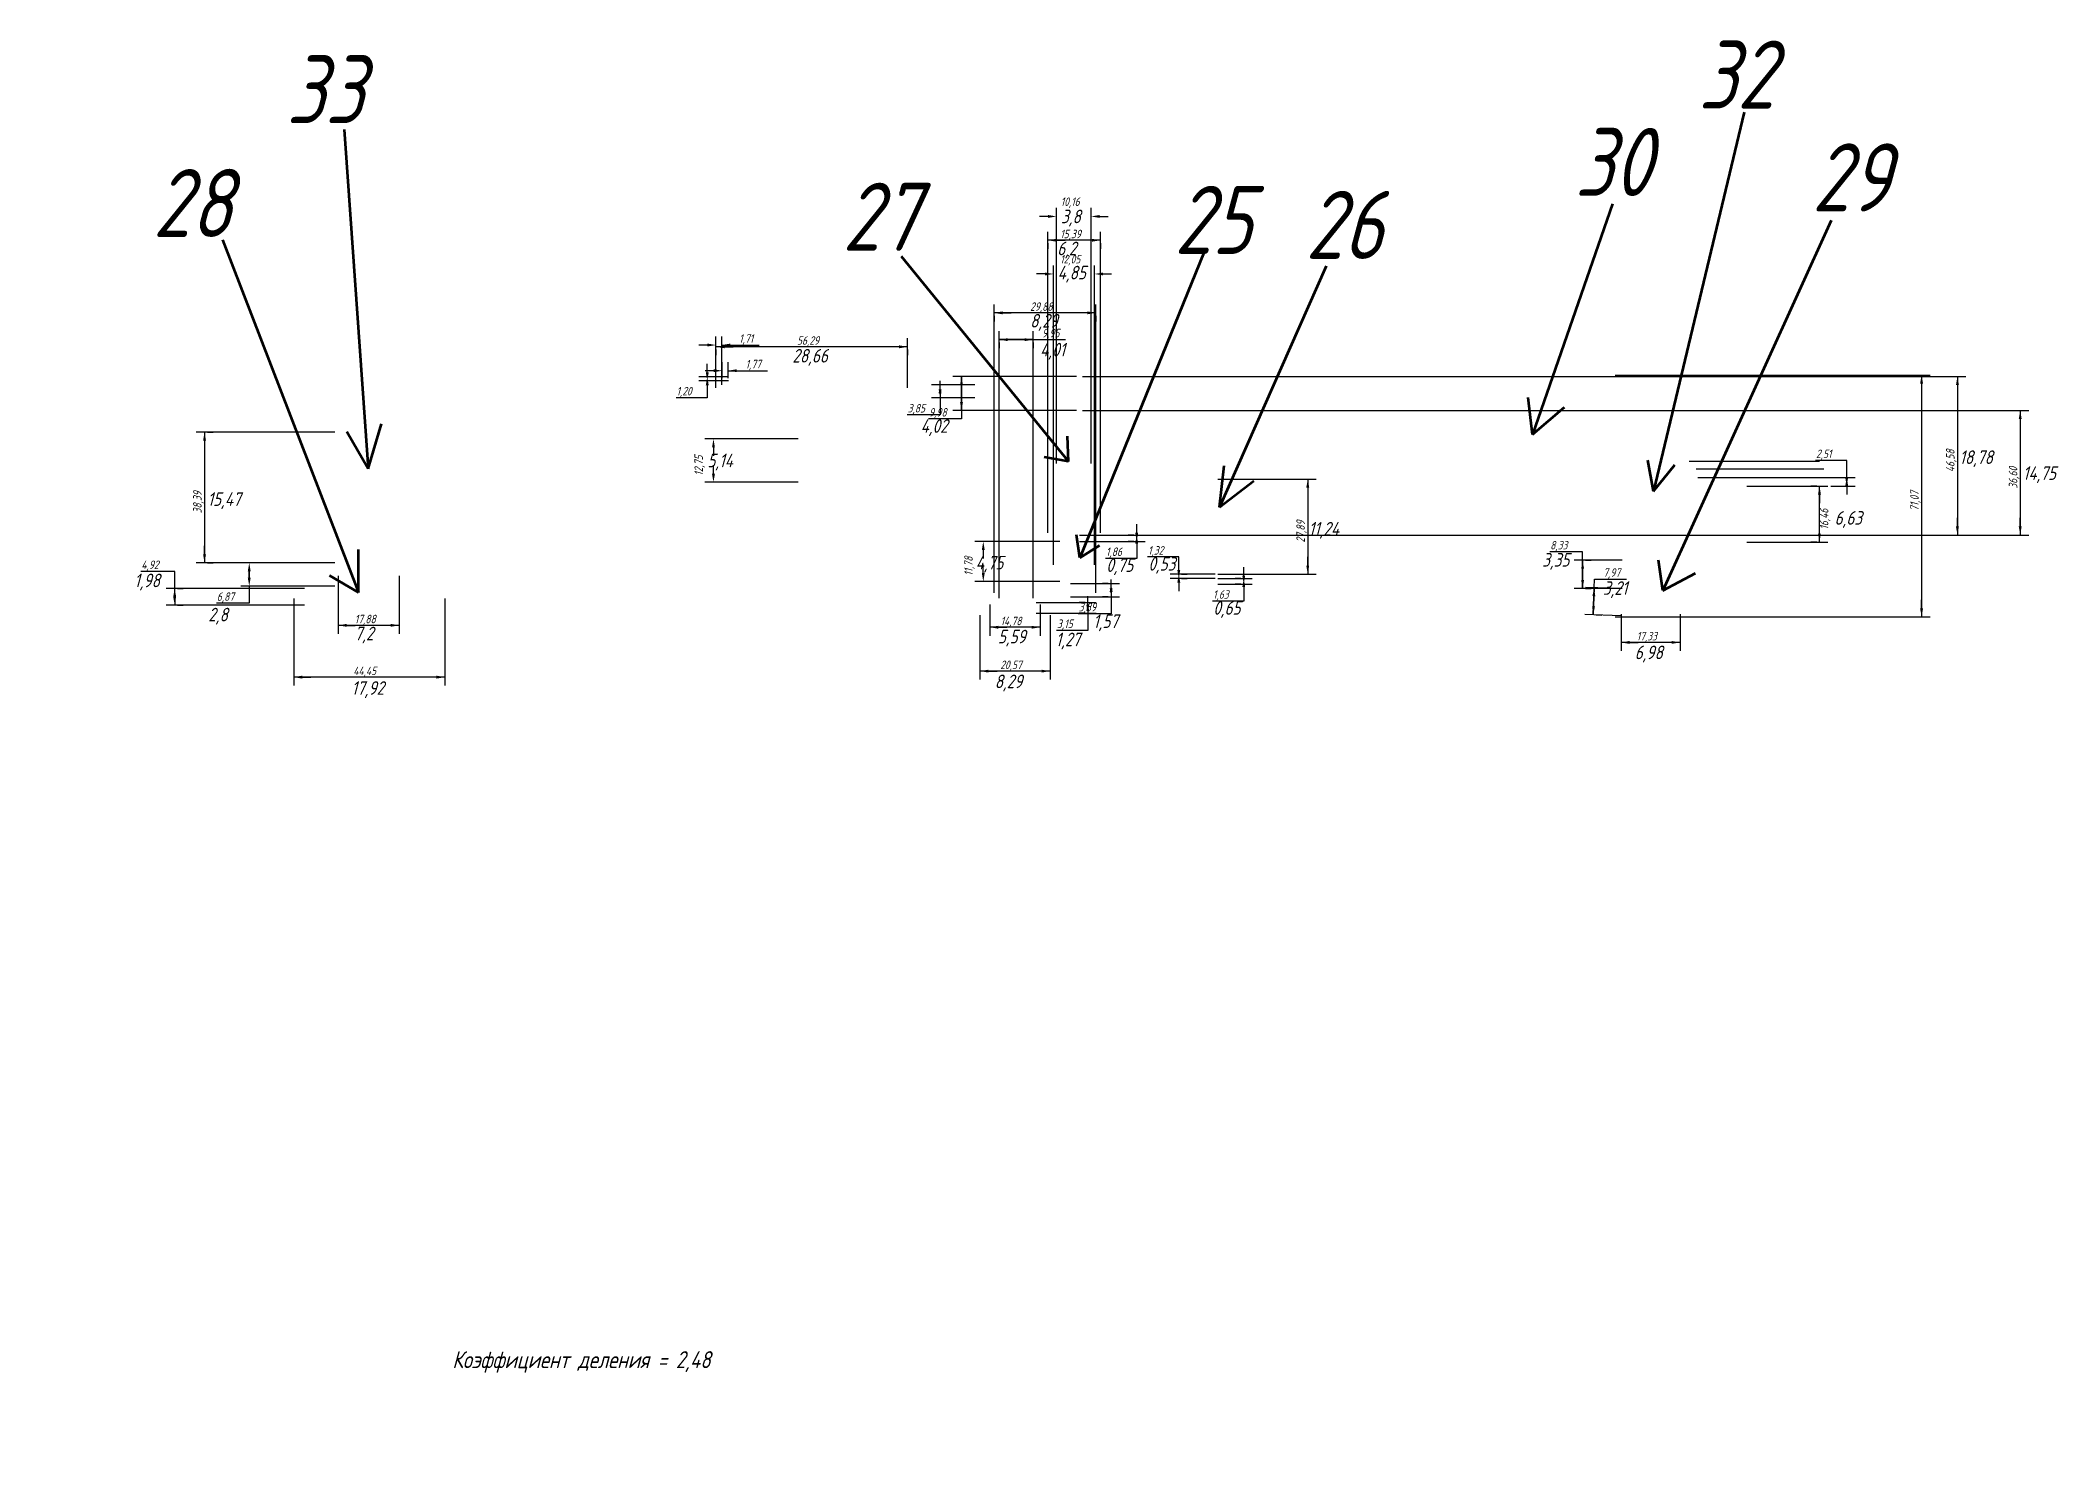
# Model space of a CAD drawing. Extents: x 0 to 593, y 0 to 419.
import ezdxf

# ---------------------------------------------------------------- set-up
doc = ezdxf.new("R2010")
doc.units = 0
doc.layers.get('0').update_dxf_attribs({"linetype": 'CONTINUOUS'})
doc.layers.get('DEFPOINTS').update_dxf_attribs({"linetype": 'CONTINUOUS'})
doc.layers.add('Слой1', color=1, linetype='CONTINUOUS', lineweight=50)
doc.layers.add('Слой2', color=82, linetype='CONTINUOUS', lineweight=50)
doc.styles.add('GOST', font='Gost.shx', dxfattribs={"oblique": 15})
doc.dimstyles.new('GOST', dxfattribs={"dimtxt": 2.5, "dimasz": 2.5, "dimexe": 2.5, "dimexo": 0.868, "dimgap": 0.1, "dimtad": 1, "dimzin": 0, "dimdsep": 46, "dimtxsty": 'GOST', "dimcen": 0.09, "dimadec": 0, "dimazin": 0, "dimtfac": 1, "dimtdec": 4, "dimtofl": 0, "dimtmove": 0, "dimatfit": 3, "dimfxl": 1, "dimtolj": 1, "dimtzin": 0, "dimlwd": -1, "dimlwe": -1, "dimarcsym": 0})

msp = doc.modelspace()

# ---------------------------------------------------------------- texts
at = {"layer": 'Слой1', "style": 'GOST', "oblique": 15}
for s, p in [('3,8', (299.79, 365.015)), ('6,2', (298.658, 355.606)), ('4,85', (298.782, 348.517)), ('8,29', (290.714, 334.372)), ('28,66', (220.876, 324.086)), ('4,01', (293.633, 325.88)), ('4,02', (258.527, 303.438)), ('5,14', (195.928, 293.321)), ('18,78', (563.649, 294.281)), ('14,75', (582.285, 289.605)), ('15,47', (49.112, 281.962)), ('6,63', (527.001, 276.439)), ('11,24', (372.505, 273.268)), ('4,75', (274.721, 263.292)), ('0,53', (325.429, 262.957)), ('3,35', (441.115, 264.129)), ('1,98', (27.595, 258.071)), ('0,75', (313.07, 262.563)), ('3,21', (458.945, 255.836)), ('2,8', (49.323, 248.037)), ('1,57', (309.227, 246.085)), ('0,65', (344.508, 250.006)), ('7,2', (92.281, 242.48)), ('5,59', (281.245, 241.584)), ('1,27', (298.229, 240.735)), ('6,98', (468.291, 236.933)), ('8,29', (280.314, 228.413)), ('17,92', (91.403, 226.472))]:
    msp.add_text(s, height=4, dxfattribs=at).set_placement(p)
at = {"layer": 'Слой1', "color": 1, "lineweight": 100, "style": 'GOST', "oblique": 15}
msp.add_text('Коэффициент деления = 2,48', height=5, dxfattribs=at).set_placement((121, 28.641))
at = {"layer": 'Слой2', "style": 'GOST', "oblique": 15}
for s, p in [('32', (486.949, 398.68)), ('33', (72.228, 394.366)), ('30', (450.648, 373.017)), ('29', (520.327, 368.479)), ('28', (33.001, 360.945)), ('27', (235.564, 356.916)), ('25', (333.026, 355.998)), ('26', (371.559, 354.537))]:
    msp.add_text(s, height=20, dxfattribs=at).set_placement(p)

# ---------------------------------------------------------------- blocks, each defined once
blk = doc.blocks.new('_CLOSEDFILLED')
at = {"color": 0, "lineweight": -2}
blk.add_line((-1, 0), (-2, 0), dxfattribs=at)
blk.add_solid([(-1, 0.17), (0, 0), (-1, 0.17), (-1, -0.17)], dxfattribs=at)
blk = doc.blocks.new('sgCLOSEDFILEDLINE')
at = {"color": 0}
blk.add_line((0, -0.33), (0, -1), dxfattribs=at)
blk = doc.blocks.new('*D6')
at = {"color": 0}
for p, q in [((275.98, 249.89), (275.98, 230.93)), ((296.55, 249.89), (296.55, 230.93)), ((296.55, 233.43), (275.98, 233.43)), ((275.98, 233.43), (275.98, 233.43))]:
    blk.add_line(p, q, dxfattribs=at)
at = {"layer": 'DEFPOINTS', "color": 0}
for p in [(275.98, 250.76), (296.55, 250.76)]:
    blk.add_point(p, dxfattribs=at)
at = {"color": 0, "xscale": 2.5, "yscale": 2.5, "zscale": 2.5, "rotation": 180}
blk.add_blockref('_CLOSEDFILLED', (275.98, 233.43), dxfattribs=at)
at = {"color": 0, "xscale": 2.5, "yscale": 2.5, "zscale": 2.5}
for name, p in [('sgCLOSEDFILEDLINE', (275.98, 233.43)), ('_CLOSEDFILLED', (296.55, 233.43)), ('sgCLOSEDFILEDLINE', (296.55, 233.43))]:
    blk.add_blockref(name, p, dxfattribs=at)
at = {"color": 0, "style": 'GOST', "oblique": 15}
blk.add_text('20,57', height=2.5, dxfattribs=at).set_placement((281.93, 234.02))
blk = doc.blocks.new('*D7')
at = {"color": 0}
for p, q in [((292.44, 253.56), (310.15, 253.56)), ((292.44, 250.41), (310.15, 250.41)), ((307.65, 253.56), (307.65, 253.56)), ((307.65, 250.41), (307.65, 245.41)), ((307.65, 250.41), (307.65, 250.41)), ((307.65, 245.41), (298.5, 245.41))]:
    blk.add_line(p, q, dxfattribs=at)
at = {"layer": 'DEFPOINTS', "color": 0}
for p in [(291.58, 253.56), (291.58, 250.41)]:
    blk.add_point(p, dxfattribs=at)
at = {"color": 0, "xscale": 2.5, "yscale": 2.5, "zscale": 2.5}
for name, p, rotation in [('_CLOSEDFILLED', (307.65, 250.41), 270), ('sgCLOSEDFILEDLINE', (307.65, 253.56), 270), ('sgCLOSEDFILEDLINE', (307.65, 250.41), 270), ('_CLOSEDFILLED', (307.65, 253.56), 90)]:
    blk.add_blockref(name, p, dxfattribs=dict(at, rotation=rotation))
at = {"color": 0, "style": 'GOST', "oblique": 15}
blk.add_text('3,15', height=2.5, dxfattribs=at).set_placement((298.63, 246.1))
blk = doc.blocks.new('*D9')
at = {"color": 0}
for p, q in [((278.85, 253.02), (278.85, 243.82)), ((293.63, 253.02), (293.63, 243.82)), ((293.63, 246.32), (278.85, 246.32)), ((278.85, 246.32), (278.85, 246.32))]:
    blk.add_line(p, q, dxfattribs=at)
at = {"layer": 'DEFPOINTS', "color": 0}
for p in [(278.85, 253.89), (293.63, 253.89)]:
    blk.add_point(p, dxfattribs=at)
at = {"color": 0, "xscale": 2.5, "yscale": 2.5, "zscale": 2.5, "rotation": 180}
blk.add_blockref('_CLOSEDFILLED', (278.85, 246.32), dxfattribs=at)
at = {"color": 0, "xscale": 2.5, "yscale": 2.5, "zscale": 2.5}
for name, p in [('sgCLOSEDFILEDLINE', (278.85, 246.32)), ('_CLOSEDFILLED', (293.63, 246.32)), ('sgCLOSEDFILEDLINE', (293.63, 246.32))]:
    blk.add_blockref(name, p, dxfattribs=at)
at = {"color": 0, "style": 'GOST', "oblique": 15}
blk.add_text('14,78', height=2.5, dxfattribs=at).set_placement((282.03, 246.91))
blk = doc.blocks.new('*D10')
at = {"color": 0}
for p, q in [((281.64, 254.89), (281.64, 333.31)), ((291.59, 254.89), (291.59, 333.31)), ((291.59, 330.81), (281.64, 330.81)), ((281.64, 330.81), (291.59, 330.81)), ((291.59, 330.81), (301.1, 330.81))]:
    blk.add_line(p, q, dxfattribs=at)
at = {"layer": 'DEFPOINTS', "color": 0}
for p in [(281.64, 254.02), (291.59, 254.02)]:
    blk.add_point(p, dxfattribs=at)
at = {"color": 0, "xscale": 2.5, "yscale": 2.5, "zscale": 2.5, "rotation": 180}
blk.add_blockref('_CLOSEDFILLED', (281.64, 330.81), dxfattribs=at)
at = {"color": 0, "xscale": 2.5, "yscale": 2.5, "zscale": 2.5}
for name, p in [('sgCLOSEDFILEDLINE', (281.64, 330.81)), ('_CLOSEDFILLED', (291.59, 330.81)), ('sgCLOSEDFILEDLINE', (291.59, 330.81))]:
    blk.add_blockref(name, p, dxfattribs=at)
at = {"color": 0, "style": 'GOST', "oblique": 15}
blk.add_text('9,95', height=2.5, dxfattribs=at).set_placement((294.19, 331.5))
blk = doc.blocks.new('*D12')
at = {"color": 0}
for p, q in [((280.1, 256.4), (280.1, 341.18)), ((309.98, 338.68), (280.1, 338.68)), ((280.1, 338.68), (280.1, 338.68)), ((309.98, 256.4), (309.98, 341.18))]:
    blk.add_line(p, q, dxfattribs=at)
at = {"layer": 'DEFPOINTS', "color": 0}
for p in [(280.1, 255.53), (309.98, 255.53)]:
    blk.add_point(p, dxfattribs=at)
at = {"color": 0, "xscale": 2.5, "yscale": 2.5, "zscale": 2.5, "rotation": 180}
blk.add_blockref('_CLOSEDFILLED', (280.1, 338.68), dxfattribs=at)
at = {"color": 0, "xscale": 2.5, "yscale": 2.5, "zscale": 2.5}
for name, p in [('_CLOSEDFILLED', (309.98, 338.68)), ('sgCLOSEDFILEDLINE', (280.1, 338.68)), ('sgCLOSEDFILEDLINE', (309.98, 338.68))]:
    blk.add_blockref(name, p, dxfattribs=at)
at = {"color": 0, "style": 'GOST', "oblique": 15}
blk.add_text('29,88', height=2.5, dxfattribs=at).set_placement((290.7, 339.27))
blk = doc.blocks.new('*D13')
at = {"color": 0}
for p, q in [((302.52, 259.19), (317, 259.19)), ((302.52, 255.3), (317, 255.3)), ((314.5, 259.19), (314.5, 259.19)), ((314.5, 255.3), (314.5, 250.3)), ((314.5, 255.3), (314.5, 255.3)), ((314.5, 250.3), (304.84, 250.3))]:
    blk.add_line(p, q, dxfattribs=at)
at = {"layer": 'DEFPOINTS', "color": 0}
for p in [(301.65, 259.19), (301.65, 255.3)]:
    blk.add_point(p, dxfattribs=at)
at = {"color": 0, "xscale": 2.5, "yscale": 2.5, "zscale": 2.5}
for name, p, rotation in [('sgCLOSEDFILEDLINE', (314.5, 259.19), 270), ('sgCLOSEDFILEDLINE', (314.5, 255.3), 270), ('_CLOSEDFILLED', (314.5, 255.3), 270), ('_CLOSEDFILLED', (314.5, 259.19), 90)]:
    blk.add_blockref(name, p, dxfattribs=dict(at, rotation=rotation))
at = {"color": 0, "style": 'GOST', "oblique": 15}
blk.add_text('3,89', height=2.5, dxfattribs=at).set_placement((304.97, 250.99))
blk = doc.blocks.new('*D14')
at = {"color": 0}
for p, q in [((297.58, 264.65), (297.58, 352.61)), ((297.58, 350.11), (297.58, 350.11)), ((309.63, 264.65), (309.63, 352.61)), ((309.63, 350.11), (309.63, 350.11))]:
    blk.add_line(p, q, dxfattribs=at)
at = {"layer": 'DEFPOINTS', "color": 0}
for p in [(297.58, 263.78), (309.63, 263.78)]:
    blk.add_point(p, dxfattribs=at)
at = {"color": 0, "xscale": 2.5, "yscale": 2.5, "zscale": 2.5}
blk.add_blockref('_CLOSEDFILLED', (297.58, 350.11), dxfattribs=at)
at = {"color": 0, "xscale": 2.5, "yscale": 2.5, "zscale": 2.5, "rotation": 180}
for name, p in [('sgCLOSEDFILEDLINE', (297.58, 350.11)), ('sgCLOSEDFILEDLINE', (309.63, 350.11)), ('_CLOSEDFILLED', (309.63, 350.11))]:
    blk.add_blockref(name, p, dxfattribs=at)
at = {"color": 0, "style": 'GOST', "oblique": 15}
blk.add_text('12,05', height=2.5, dxfattribs=at).set_placement((299.52, 353.2))
blk = doc.blocks.new('*D15')
at = {"color": 0}
for p, q in [((305.21, 273.42), (324.51, 273.42)), ((322.01, 273.42), (322.01, 273.42)), ((305.21, 271.56), (324.51, 271.56)), ((322.01, 271.56), (322.01, 266.56)), ((322.01, 271.56), (322.01, 271.56)), ((322.01, 266.56), (312.86, 266.56))]:
    blk.add_line(p, q, dxfattribs=at)
at = {"layer": 'DEFPOINTS', "color": 0}
for p in [(304.35, 273.42), (304.35, 271.56)]:
    blk.add_point(p, dxfattribs=at)
at = {"color": 0, "xscale": 2.5, "yscale": 2.5, "zscale": 2.5}
for name, p, rotation in [('sgCLOSEDFILEDLINE', (322.01, 273.42), 270), ('_CLOSEDFILLED', (322.01, 271.56), 270), ('_CLOSEDFILLED', (322.01, 273.42), 90), ('sgCLOSEDFILEDLINE', (322.01, 271.56), 270)]:
    blk.add_blockref(name, p, dxfattribs=dict(at, rotation=rotation))
at = {"color": 0, "style": 'GOST', "oblique": 15}
blk.add_text('1,86', height=2.5, dxfattribs=at).set_placement((312.99, 267.25))
blk = doc.blocks.new('*D16')
at = {"color": 0}
for p, q in [((295.95, 274.06), (295.95, 362.52)), ((311.34, 274.06), (311.34, 362.52)), ((311.34, 360.02), (295.95, 360.02)), ((295.95, 360.02), (295.95, 360.02))]:
    blk.add_line(p, q, dxfattribs=at)
at = {"layer": 'DEFPOINTS', "color": 0}
for p in [(295.95, 273.19), (311.34, 273.19)]:
    blk.add_point(p, dxfattribs=at)
at = {"color": 0, "xscale": 2.5, "yscale": 2.5, "zscale": 2.5, "rotation": 180}
blk.add_blockref('_CLOSEDFILLED', (295.95, 360.02), dxfattribs=at)
at = {"color": 0, "xscale": 2.5, "yscale": 2.5, "zscale": 2.5}
for name, p in [('sgCLOSEDFILEDLINE', (295.95, 360.02)), ('_CLOSEDFILLED', (311.34, 360.02)), ('sgCLOSEDFILEDLINE', (311.34, 360.02))]:
    blk.add_blockref(name, p, dxfattribs=at)
at = {"color": 0, "style": 'GOST', "oblique": 15}
blk.add_text('15,39', height=2.5, dxfattribs=at).set_placement((299.55, 360.61))
blk = doc.blocks.new('*D17')
at = {"color": 0}
for p, q in [((462.57, 320.42), (555.04, 320.42)), ((552.54, 320.42), (552.54, 249.36)), ((462.57, 249.36), (555.04, 249.36)), ((552.54, 249.36), (552.54, 249.36))]:
    blk.add_line(p, q, dxfattribs=at)
at = {"layer": 'DEFPOINTS', "color": 0}
for p in [(461.7, 320.42), (461.7, 249.36)]:
    blk.add_point(p, dxfattribs=at)
at = {"color": 0, "xscale": 2.5, "yscale": 2.5, "zscale": 2.5}
for name, p, rotation in [('_CLOSEDFILLED', (552.54, 320.42), 90), ('sgCLOSEDFILEDLINE', (552.54, 320.42), 90), ('_CLOSEDFILLED', (552.54, 249.36), -90), ('sgCLOSEDFILEDLINE', (552.54, 249.36), 90)]:
    blk.add_blockref(name, p, dxfattribs=dict(at, rotation=rotation))
at = {"color": 0, "style": 'GOST', "oblique": 15}
blk.add_text('71,07', height=2.5, rotation=90, dxfattribs=at).set_placement((551.69, 280.45))
blk = doc.blocks.new('*D19')
at = {"color": 0}
for p, q in [((299.48, 271.52), (274.45, 271.52)), ((276.95, 271.52), (276.95, 271.52)), ((299.48, 259.74), (274.45, 259.74)), ((276.95, 259.74), (276.95, 259.74))]:
    blk.add_line(p, q, dxfattribs=at)
at = {"layer": 'DEFPOINTS', "color": 0}
for p in [(300.34, 271.52), (300.34, 259.74)]:
    blk.add_point(p, dxfattribs=at)
at = {"color": 0, "xscale": 2.5, "yscale": 2.5, "zscale": 2.5}
for name, p, rotation in [('sgCLOSEDFILEDLINE', (276.95, 271.52), 270), ('_CLOSEDFILLED', (276.95, 271.52), 90), ('_CLOSEDFILLED', (276.95, 259.74), 270), ('sgCLOSEDFILEDLINE', (276.95, 259.74), 270)]:
    blk.add_blockref(name, p, dxfattribs=dict(at, rotation=rotation))
at = {"color": 0, "style": 'GOST', "oblique": 15}
blk.add_text('11,78', height=2.5, rotation=90, dxfattribs=at).set_placement((273.86, 261.44))
blk = doc.blocks.new('*D20')
at = {"color": 0}
for p, q in [((298.45, 294.44), (298.45, 369.51)), ((308.61, 294.44), (308.61, 369.51)), ((298.45, 367.01), (298.45, 367.01)), ((308.61, 367.01), (308.61, 367.01))]:
    blk.add_line(p, q, dxfattribs=at)
at = {"layer": 'DEFPOINTS', "color": 0}
for p in [(298.45, 293.57), (308.61, 293.57)]:
    blk.add_point(p, dxfattribs=at)
at = {"color": 0, "xscale": 2.5, "yscale": 2.5, "zscale": 2.5, "rotation": 180}
for name, p in [('sgCLOSEDFILEDLINE', (298.45, 367.01)), ('sgCLOSEDFILEDLINE', (308.61, 367.01)), ('_CLOSEDFILLED', (308.61, 367.01))]:
    blk.add_blockref(name, p, dxfattribs=at)
at = {"color": 0, "xscale": 2.5, "yscale": 2.5, "zscale": 2.5}
blk.add_blockref('_CLOSEDFILLED', (298.45, 367.01), dxfattribs=at)
at = {"color": 0, "style": 'GOST', "oblique": 15}
blk.add_text('10,16', height=2.5, dxfattribs=at).set_placement((299.7, 370.1))
blk = doc.blocks.new('*D22')
at = {"color": 0}
for p, q in [((306.08, 320), (565.57, 320)), ((563.07, 320), (563.07, 273.42)), ((306.08, 273.42), (565.57, 273.42)), ((563.07, 273.42), (563.07, 273.42))]:
    blk.add_line(p, q, dxfattribs=at)
at = {"layer": 'DEFPOINTS', "color": 0}
for p in [(305.21, 320), (305.21, 273.42)]:
    blk.add_point(p, dxfattribs=at)
at = {"color": 0, "xscale": 2.5, "yscale": 2.5, "zscale": 2.5}
for name, p, rotation in [('_CLOSEDFILLED', (563.07, 320), 90), ('sgCLOSEDFILEDLINE', (563.07, 320), 90), ('_CLOSEDFILLED', (563.07, 273.42), -90), ('sgCLOSEDFILEDLINE', (563.07, 273.42), 90)]:
    blk.add_blockref(name, p, dxfattribs=dict(at, rotation=rotation))
at = {"color": 0, "style": 'GOST', "oblique": 15}
blk.add_text('46,58', height=2.5, rotation=90, dxfattribs=at).set_placement((562.22, 291.89))
blk = doc.blocks.new('*D23')
at = {"color": 0}
for p, q in [((306.08, 310.02), (584.01, 310.02)), ((581.51, 310.02), (581.51, 273.42)), ((306.08, 273.42), (584.01, 273.42)), ((581.51, 273.42), (581.51, 273.42))]:
    blk.add_line(p, q, dxfattribs=at)
at = {"layer": 'DEFPOINTS', "color": 0}
for p in [(305.21, 310.02), (305.21, 273.42)]:
    blk.add_point(p, dxfattribs=at)
at = {"color": 0, "xscale": 2.5, "yscale": 2.5, "zscale": 2.5}
for name, p, rotation in [('_CLOSEDFILLED', (581.51, 310.02), 90), ('sgCLOSEDFILEDLINE', (581.51, 310.02), 90), ('_CLOSEDFILLED', (581.51, 273.42), -90), ('sgCLOSEDFILEDLINE', (581.51, 273.42), 90)]:
    blk.add_blockref(name, p, dxfattribs=dict(at, rotation=rotation))
at = {"color": 0, "style": 'GOST', "oblique": 15}
blk.add_text('36,60', height=2.5, rotation=90, dxfattribs=at).set_placement((580.66, 287.03))
blk = doc.blocks.new('*D25')
at = {"color": 0}
for p, q in [((345.88, 260.64), (355.95, 260.64)), ((345.88, 259.01), (355.95, 259.01)), ((353.45, 260.64), (353.45, 260.64)), ((353.45, 259.01), (353.45, 254.01)), ((353.45, 259.01), (353.45, 259.01)), ((353.45, 254.01), (344.3, 254.01))]:
    blk.add_line(p, q, dxfattribs=at)
at = {"layer": 'DEFPOINTS', "color": 0}
for p in [(345.01, 260.64), (345.01, 259.01)]:
    blk.add_point(p, dxfattribs=at)
at = {"color": 0, "xscale": 2.5, "yscale": 2.5, "zscale": 2.5}
for name, p, rotation in [('_CLOSEDFILLED', (353.45, 259.01), 270), ('sgCLOSEDFILEDLINE', (353.45, 260.64), 270), ('sgCLOSEDFILEDLINE', (353.45, 259.01), 270), ('_CLOSEDFILLED', (353.45, 260.64), 90)]:
    blk.add_blockref(name, p, dxfattribs=dict(at, rotation=rotation))
at = {"color": 0, "style": 'GOST', "oblique": 15}
blk.add_text('1,63', height=2.5, dxfattribs=at).set_placement((344.43, 254.7))
blk = doc.blocks.new('*D26')
at = {"color": 0}
for p, q in [((334.37, 266.96), (325.22, 266.96)), ((334.37, 261.96), (334.37, 266.96)), ((345.01, 261.96), (331.87, 261.96)), ((334.37, 261.96), (334.37, 261.96)), ((345.01, 260.64), (331.87, 260.64)), ((334.37, 260.64), (334.37, 260.64))]:
    blk.add_line(p, q, dxfattribs=at)
at = {"layer": 'DEFPOINTS', "color": 0}
for p in [(345.88, 261.96), (345.88, 260.64)]:
    blk.add_point(p, dxfattribs=at)
at = {"color": 0, "xscale": 2.5, "yscale": 2.5, "zscale": 2.5}
for name, p, rotation in [('_CLOSEDFILLED', (334.37, 260.64), -90), ('_CLOSEDFILLED', (334.37, 261.96), 90), ('sgCLOSEDFILEDLINE', (334.37, 261.96), 90), ('sgCLOSEDFILEDLINE', (334.37, 260.64), 90)]:
    blk.add_blockref(name, p, dxfattribs=dict(at, rotation=rotation))
at = {"color": 0, "style": 'GOST', "oblique": 15}
blk.add_text('1,32', height=2.5, dxfattribs=at).set_placement((325.35, 267.65))
blk = doc.blocks.new('*D27')
at = {"color": 0}
for p, q in [((345.88, 289.84), (374.75, 289.84)), ((372.25, 289.84), (372.25, 261.96)), ((345.88, 261.96), (374.75, 261.96)), ((372.25, 261.96), (372.25, 261.96))]:
    blk.add_line(p, q, dxfattribs=at)
at = {"layer": 'DEFPOINTS', "color": 0}
for p in [(345.01, 289.84), (345.01, 261.96)]:
    blk.add_point(p, dxfattribs=at)
at = {"color": 0, "xscale": 2.5, "yscale": 2.5, "zscale": 2.5}
for name, p, rotation in [('_CLOSEDFILLED', (372.25, 289.84), 90), ('sgCLOSEDFILEDLINE', (372.25, 289.84), 90), ('_CLOSEDFILLED', (372.25, 261.96), -90), ('sgCLOSEDFILEDLINE', (372.25, 261.96), 90)]:
    blk.add_blockref(name, p, dxfattribs=dict(at, rotation=rotation))
at = {"color": 0, "style": 'GOST', "oblique": 15}
blk.add_text('27,89', height=2.5, rotation=90, dxfattribs=at).set_placement((371.4, 271.2))
blk = doc.blocks.new('*D29')
at = {"color": 0}
for p, q in [((304.35, 320), (268.05, 320)), ((270.55, 310.02), (270.55, 320)), ((270.55, 320), (270.55, 310.02)), ((304.35, 310.02), (268.05, 310.02)), ((270.55, 310.02), (270.55, 307.52)), ((270.55, 307.52), (260.88, 307.52))]:
    blk.add_line(p, q, dxfattribs=at)
at = {"layer": 'DEFPOINTS', "color": 0}
for p in [(305.21, 320), (305.21, 310.02)]:
    blk.add_point(p, dxfattribs=at)
at = {"color": 0, "xscale": 2.5, "yscale": 2.5, "zscale": 2.5}
for name, p, rotation in [('sgCLOSEDFILEDLINE', (270.55, 320), 270), ('_CLOSEDFILLED', (270.55, 320), 90), ('_CLOSEDFILLED', (270.55, 310.02), 270), ('sgCLOSEDFILEDLINE', (270.55, 310.02), 270)]:
    blk.add_blockref(name, p, dxfattribs=dict(at, rotation=rotation))
at = {"color": 0, "style": 'GOST', "oblique": 15}
blk.add_text('9,98', height=2.5, dxfattribs=at).set_placement((261.01, 308.21))
blk = doc.blocks.new('*D31')
at = {"color": 0}
for p, q in [((222.53, 301.67), (195.2, 301.67)), ((197.7, 301.67), (197.7, 301.67)), ((222.53, 288.92), (195.2, 288.92)), ((197.7, 288.92), (197.7, 288.92))]:
    blk.add_line(p, q, dxfattribs=at)
at = {"layer": 'DEFPOINTS', "color": 0}
for p in [(223.4, 301.67), (223.4, 288.92)]:
    blk.add_point(p, dxfattribs=at)
at = {"color": 0, "xscale": 2.5, "yscale": 2.5, "zscale": 2.5}
for name, p, rotation in [('sgCLOSEDFILEDLINE', (197.7, 301.67), 270), ('_CLOSEDFILLED', (197.7, 301.67), 90), ('_CLOSEDFILLED', (197.7, 288.92), 270), ('sgCLOSEDFILEDLINE', (197.7, 288.92), 270)]:
    blk.add_blockref(name, p, dxfattribs=dict(at, rotation=rotation))
at = {"color": 0, "style": 'GOST', "oblique": 15}
blk.add_text('12,75', height=2.5, rotation=90, dxfattribs=at).set_placement((194.61, 290.85))
blk = doc.blocks.new('*D33')
at = {"color": 0}
for p, q in [((74.4, 254.75), (74.4, 229.16)), ((118.84, 254.75), (118.84, 229.16)), ((118.84, 231.66), (74.4, 231.66)), ((74.4, 231.66), (74.4, 231.66))]:
    blk.add_line(p, q, dxfattribs=at)
at = {"layer": 'DEFPOINTS', "color": 0}
for p in [(74.4, 255.62), (118.84, 255.62)]:
    blk.add_point(p, dxfattribs=at)
at = {"color": 0, "xscale": 2.5, "yscale": 2.5, "zscale": 2.5, "rotation": 180}
blk.add_blockref('_CLOSEDFILLED', (74.4, 231.66), dxfattribs=at)
at = {"color": 0, "xscale": 2.5, "yscale": 2.5, "zscale": 2.5}
for name, p in [('_CLOSEDFILLED', (118.84, 231.66)), ('sgCLOSEDFILEDLINE', (74.4, 231.66)), ('sgCLOSEDFILEDLINE', (118.84, 231.66))]:
    blk.add_blockref(name, p, dxfattribs=at)
at = {"color": 0, "style": 'GOST', "oblique": 15}
blk.add_text('44,45', height=2.5, dxfattribs=at).set_placement((91.91, 232.25))
blk = doc.blocks.new('*D34')
at = {"color": 0}
for p, q in [((39.45, 262.74), (29.54, 262.74)), ((39.45, 257.74), (39.45, 262.74)), ((77.55, 257.74), (36.95, 257.74)), ((39.45, 257.74), (39.45, 257.74)), ((77.55, 252.81), (36.95, 252.81)), ((39.45, 252.81), (39.45, 252.81))]:
    blk.add_line(p, q, dxfattribs=at)
at = {"layer": 'DEFPOINTS', "color": 0}
for p in [(78.42, 257.74), (78.42, 252.81)]:
    blk.add_point(p, dxfattribs=at)
at = {"color": 0, "xscale": 2.5, "yscale": 2.5, "zscale": 2.5}
for name, p, rotation in [('_CLOSEDFILLED', (39.45, 252.81), -90), ('_CLOSEDFILLED', (39.45, 257.74), 90), ('sgCLOSEDFILEDLINE', (39.45, 257.74), 90), ('sgCLOSEDFILEDLINE', (39.45, 252.81), 90)]:
    blk.add_blockref(name, p, dxfattribs=dict(at, rotation=rotation))
at = {"color": 0, "style": 'GOST', "oblique": 15}
blk.add_text('4,92', height=2.5, dxfattribs=at).set_placement((29.67, 263.43))
blk = doc.blocks.new('*D35')
at = {"color": 0}
for p, q in [((87.49, 261.4), (87.49, 244.38)), ((105.37, 261.4), (105.37, 244.38)), ((105.37, 246.88), (87.49, 246.88)), ((87.49, 246.88), (87.49, 246.88))]:
    blk.add_line(p, q, dxfattribs=at)
at = {"layer": 'DEFPOINTS', "color": 0}
for p in [(87.49, 262.27), (105.37, 262.27)]:
    blk.add_point(p, dxfattribs=at)
at = {"color": 0, "xscale": 2.5, "yscale": 2.5, "zscale": 2.5, "rotation": 180}
blk.add_blockref('_CLOSEDFILLED', (87.49, 246.88), dxfattribs=at)
at = {"color": 0, "xscale": 2.5, "yscale": 2.5, "zscale": 2.5}
for name, p in [('sgCLOSEDFILEDLINE', (87.49, 246.88)), ('_CLOSEDFILLED', (105.37, 246.88)), ('sgCLOSEDFILEDLINE', (105.37, 246.88))]:
    blk.add_blockref(name, p, dxfattribs=at)
at = {"color": 0, "style": 'GOST', "oblique": 15}
blk.add_text('17,88', height=2.5, dxfattribs=at).set_placement((92.34, 247.48))
blk = doc.blocks.new('*D36')
at = {"color": 0}
for p, q in [((86.49, 265.25), (58.85, 265.25)), ((61.35, 265.25), (61.35, 265.25)), ((86.49, 258.38), (58.85, 258.38)), ((61.35, 258.38), (61.35, 253.38)), ((61.35, 258.38), (61.35, 258.38)), ((61.35, 253.38), (51.69, 253.38))]:
    blk.add_line(p, q, dxfattribs=at)
at = {"layer": 'DEFPOINTS', "color": 0}
for p in [(87.36, 265.25), (87.36, 258.38)]:
    blk.add_point(p, dxfattribs=at)
at = {"color": 0, "xscale": 2.5, "yscale": 2.5, "zscale": 2.5}
for name, p, rotation in [('sgCLOSEDFILEDLINE', (61.35, 265.25), 270), ('_CLOSEDFILLED', (61.35, 265.25), 90), ('_CLOSEDFILLED', (61.35, 258.38), 270), ('sgCLOSEDFILEDLINE', (61.35, 258.38), 270)]:
    blk.add_blockref(name, p, dxfattribs=dict(at, rotation=rotation))
at = {"color": 0, "style": 'GOST', "oblique": 15}
blk.add_text('6,87', height=2.5, dxfattribs=at).set_placement((51.83, 254.07))
blk = doc.blocks.new('*D37')
at = {"color": 0}
for p, q in [((86.49, 303.64), (45.72, 303.64)), ((48.22, 303.64), (48.22, 265.25)), ((86.49, 265.25), (45.72, 265.25)), ((48.22, 265.25), (48.22, 265.25))]:
    blk.add_line(p, q, dxfattribs=at)
at = {"layer": 'DEFPOINTS', "color": 0}
for p in [(87.36, 303.64), (87.36, 265.25)]:
    blk.add_point(p, dxfattribs=at)
at = {"color": 0, "xscale": 2.5, "yscale": 2.5, "zscale": 2.5}
for name, p, rotation in [('_CLOSEDFILLED', (48.22, 303.64), 90), ('sgCLOSEDFILEDLINE', (48.22, 303.64), 90), ('_CLOSEDFILLED', (48.22, 265.25), -90), ('sgCLOSEDFILEDLINE', (48.22, 265.25), 90)]:
    blk.add_blockref(name, p, dxfattribs=dict(at, rotation=rotation))
at = {"color": 0, "style": 'GOST', "oblique": 15}
blk.add_text('38,39', height=2.5, rotation=90, dxfattribs=at).set_placement((47.37, 279.75))
blk = doc.blocks.new('*D38')
at = {"color": 0}
for p, q in [((198.44, 316.7), (198.44, 331.21)), ((254.72, 328.71), (198.44, 328.71)), ((198.44, 328.71), (198.44, 328.71)), ((254.72, 316.7), (254.72, 331.21))]:
    blk.add_line(p, q, dxfattribs=at)
at = {"layer": 'DEFPOINTS', "color": 0}
for p in [(198.44, 315.83), (254.72, 315.83)]:
    blk.add_point(p, dxfattribs=at)
at = {"color": 0, "xscale": 2.5, "yscale": 2.5, "zscale": 2.5, "rotation": 180}
blk.add_blockref('_CLOSEDFILLED', (198.44, 328.71), dxfattribs=at)
at = {"color": 0, "xscale": 2.5, "yscale": 2.5, "zscale": 2.5}
for name, p in [('sgCLOSEDFILEDLINE', (198.44, 328.71)), ('_CLOSEDFILLED', (254.72, 328.71)), ('sgCLOSEDFILEDLINE', (254.72, 328.71))]:
    blk.add_blockref(name, p, dxfattribs=at)
at = {"color": 0, "style": 'GOST', "oblique": 15}
blk.add_text('56,29', height=2.5, dxfattribs=at).set_placement((222.24, 329.31))
blk = doc.blocks.new('*D39')
at = {"color": 0}
for p, q in [((464.58, 257.68), (453.86, 258.02)), ((456.36, 257.94), (456.11, 249.98)), ((456.11, 249.98), (456.36, 257.94)), ((456.36, 257.94), (456.43, 260.44)), ((456.43, 260.44), (465.83, 260.44)), ((464.33, 249.72), (453.61, 250.06))]:
    blk.add_line(p, q, dxfattribs=at)
at = {"layer": 'DEFPOINTS', "color": 0}
for p in [(465.45, 257.66), (465.2, 249.7)]:
    blk.add_point(p, dxfattribs=at)
at = {"color": 0, "xscale": 2.5, "yscale": 2.5, "zscale": 2.5}
for name, p, rotation in [('_CLOSEDFILLED', (456.11, 249.98), 268.210089391763), ('_CLOSEDFILLED', (456.36, 257.94), 88.2100893917628), ('sgCLOSEDFILEDLINE', (456.36, 257.94), 88.2100893917628), ('sgCLOSEDFILEDLINE', (456.11, 249.98), 88.2100893917628)]:
    blk.add_blockref(name, p, dxfattribs=dict(at, rotation=rotation))
at = {"color": 0, "style": 'GOST', "oblique": 15}
blk.add_text('7,97', height=2.5, dxfattribs=at).set_placement((459.03, 261.13))
blk = doc.blocks.new('*D40')
at = {"color": 0}
for p, q in [((464.28, 250.16), (464.28, 239.36)), ((481.62, 250.16), (481.62, 239.36)), ((481.62, 241.86), (464.28, 241.86)), ((464.28, 241.86), (464.28, 241.86))]:
    blk.add_line(p, q, dxfattribs=at)
at = {"layer": 'DEFPOINTS', "color": 0}
for p in [(464.28, 251.02), (481.62, 251.02)]:
    blk.add_point(p, dxfattribs=at)
at = {"color": 0, "xscale": 2.5, "yscale": 2.5, "zscale": 2.5, "rotation": 180}
blk.add_blockref('_CLOSEDFILLED', (464.28, 241.86), dxfattribs=at)
at = {"color": 0, "xscale": 2.5, "yscale": 2.5, "zscale": 2.5}
for name, p in [('sgCLOSEDFILEDLINE', (464.28, 241.86)), ('_CLOSEDFILLED', (481.62, 241.86)), ('sgCLOSEDFILEDLINE', (481.62, 241.86))]:
    blk.add_blockref(name, p, dxfattribs=at)
at = {"color": 0, "style": 'GOST', "oblique": 15}
blk.add_text('17,33', height=2.5, dxfattribs=at).set_placement((468.87, 242.46))
blk = doc.blocks.new('*D42')
at = {"color": 0}
for p, q in [((452.98, 268.49), (443.33, 268.49)), ((452.98, 265.99), (452.98, 268.49)), ((464.58, 265.99), (450.48, 265.99)), ((452.98, 265.99), (452.98, 257.66)), ((452.98, 257.66), (452.98, 265.99)), ((464.58, 257.66), (450.48, 257.66))]:
    blk.add_line(p, q, dxfattribs=at)
at = {"layer": 'DEFPOINTS', "color": 0}
for p in [(465.45, 265.99), (465.45, 257.66)]:
    blk.add_point(p, dxfattribs=at)
at = {"color": 0, "xscale": 2.5, "yscale": 2.5, "zscale": 2.5}
for name, p, rotation in [('_CLOSEDFILLED', (452.98, 265.99), 90), ('_CLOSEDFILLED', (452.98, 257.66), -90), ('sgCLOSEDFILEDLINE', (452.98, 265.99), 90), ('sgCLOSEDFILEDLINE', (452.98, 257.66), 90)]:
    blk.add_blockref(name, p, dxfattribs=dict(at, rotation=rotation))
at = {"color": 0, "style": 'GOST', "oblique": 15}
blk.add_text('8,33', height=2.5, dxfattribs=at).set_placement((443.46, 269.18))
blk = doc.blocks.new('*D44')
at = {"color": 0}
for p, q in [((501.17, 287.81), (525.05, 287.81)), ((522.55, 271.36), (522.55, 287.81)), ((522.55, 287.81), (522.55, 287.81)), ((501.17, 271.36), (525.05, 271.36))]:
    blk.add_line(p, q, dxfattribs=at)
at = {"layer": 'DEFPOINTS', "color": 0}
for p in [(500.3, 287.81), (500.3, 271.36)]:
    blk.add_point(p, dxfattribs=at)
at = {"color": 0, "xscale": 2.5, "yscale": 2.5, "zscale": 2.5}
for name, p, rotation in [('sgCLOSEDFILEDLINE', (522.55, 287.81), 270), ('_CLOSEDFILLED', (522.55, 287.81), 90), ('_CLOSEDFILLED', (522.55, 271.36), 270), ('sgCLOSEDFILEDLINE', (522.55, 271.36), 270)]:
    blk.add_blockref(name, p, dxfattribs=dict(at, rotation=rotation))
at = {"color": 0, "style": 'GOST', "oblique": 15}
blk.add_text('16,46', height=2.5, rotation=90, dxfattribs=at).set_placement((525.15, 275.01))
blk = doc.blocks.new('*D48')
at = {"color": 0}
for p, q in [((274.5, 317.56), (261.76, 317.56)), ((264.26, 317.56), (264.26, 317.56)), ((264.26, 308.72), (254.61, 308.72)), ((274.5, 313.72), (261.76, 313.72)), ((264.26, 313.72), (264.26, 308.72)), ((264.26, 313.72), (264.26, 313.72))]:
    blk.add_line(p, q, dxfattribs=at)
at = {"layer": 'DEFPOINTS', "color": 0}
for p in [(275.37, 317.56), (275.37, 313.72)]:
    blk.add_point(p, dxfattribs=at)
at = {"color": 0, "xscale": 2.5, "yscale": 2.5, "zscale": 2.5}
for name, p, rotation in [('sgCLOSEDFILEDLINE', (264.26, 317.56), 270), ('_CLOSEDFILLED', (264.26, 313.72), 270), ('_CLOSEDFILLED', (264.26, 317.56), 90), ('sgCLOSEDFILEDLINE', (264.26, 313.72), 270)]:
    blk.add_blockref(name, p, dxfattribs=dict(at, rotation=rotation))
at = {"color": 0, "style": 'GOST', "oblique": 15}
blk.add_text('3,85', height=2.5, dxfattribs=at).set_placement((254.74, 309.41))
blk = doc.blocks.new('*D49')
at = {"color": 0}
for p, q in [((198.44, 317.56), (198.44, 331.73)), ((198.44, 329.23), (198.44, 329.23)), ((200.15, 317.56), (200.15, 331.73)), ((200.15, 329.23), (211.14, 329.23)), ((200.15, 329.23), (200.15, 329.23))]:
    blk.add_line(p, q, dxfattribs=at)
at = {"layer": 'DEFPOINTS', "color": 0}
for p in [(198.44, 316.7), (200.15, 316.7)]:
    blk.add_point(p, dxfattribs=at)
at = {"color": 0, "xscale": 2.5, "yscale": 2.5, "zscale": 2.5}
blk.add_blockref('_CLOSEDFILLED', (198.44, 329.23), dxfattribs=at)
at = {"color": 0, "xscale": 2.5, "yscale": 2.5, "zscale": 2.5, "rotation": 180}
for name, p in [('sgCLOSEDFILEDLINE', (198.44, 329.23)), ('sgCLOSEDFILEDLINE', (200.15, 329.23)), ('_CLOSEDFILLED', (200.15, 329.23))]:
    blk.add_blockref(name, p, dxfattribs=at)
at = {"color": 0, "style": 'GOST', "oblique": 15}
blk.add_text('1,71', height=2.5, dxfattribs=at).set_placement((205.25, 329.92))
blk = doc.blocks.new('*D51')
at = {"color": 0}
for p, q in [((200.27, 319.46), (200.27, 324.19)), ((200.27, 321.69), (200.27, 321.69)), ((202.03, 319.46), (202.03, 324.19)), ((202.03, 321.69), (213.53, 321.69)), ((202.03, 321.69), (202.03, 321.69))]:
    blk.add_line(p, q, dxfattribs=at)
at = {"layer": 'DEFPOINTS', "color": 0}
for p in [(200.27, 318.59), (202.03, 318.59)]:
    blk.add_point(p, dxfattribs=at)
at = {"color": 0, "xscale": 2.5, "yscale": 2.5, "zscale": 2.5}
blk.add_blockref('_CLOSEDFILLED', (200.27, 321.69), dxfattribs=at)
at = {"color": 0, "xscale": 2.5, "yscale": 2.5, "zscale": 2.5, "rotation": 180}
for name, p in [('sgCLOSEDFILEDLINE', (200.27, 321.69)), ('sgCLOSEDFILEDLINE', (202.03, 321.69)), ('_CLOSEDFILLED', (202.03, 321.69))]:
    blk.add_blockref(name, p, dxfattribs=at)
at = {"color": 0, "style": 'GOST', "oblique": 15}
blk.add_text('1,77', height=2.5, dxfattribs=at).set_placement((207.13, 322.39))
blk = doc.blocks.new('*D52')
at = {"color": 0}
for p, q in [((202.16, 319.93), (193.38, 319.93)), ((202.16, 318.74), (193.38, 318.74)), ((195.88, 319.93), (195.88, 319.93)), ((195.88, 318.74), (195.88, 313.74)), ((195.88, 318.74), (195.88, 318.74)), ((195.88, 313.74), (186.72, 313.74))]:
    blk.add_line(p, q, dxfattribs=at)
at = {"layer": 'DEFPOINTS', "color": 0}
for p in [(203.02, 319.93), (203.02, 318.74)]:
    blk.add_point(p, dxfattribs=at)
at = {"color": 0, "xscale": 2.5, "yscale": 2.5, "zscale": 2.5}
for name, p, rotation in [('_CLOSEDFILLED', (195.88, 318.74), 270), ('sgCLOSEDFILEDLINE', (195.88, 319.93), 270), ('sgCLOSEDFILEDLINE', (195.88, 318.74), 270), ('_CLOSEDFILLED', (195.88, 319.93), 90)]:
    blk.add_blockref(name, p, dxfattribs=dict(at, rotation=rotation))
at = {"color": 0, "style": 'GOST', "oblique": 15}
blk.add_text('1,20', height=2.5, dxfattribs=at).set_placement((186.85, 314.43))
blk = doc.blocks.new('*D59')
at = {"color": 0}
for p, q in [((530.55, 295.33), (521.39, 295.33)), ((530.55, 290.33), (530.55, 295.33)), ((525.92, 290.33), (533.05, 290.33)), ((525.92, 287.81), (533.05, 287.81)), ((530.55, 290.33), (530.55, 290.33)), ((530.55, 287.81), (530.55, 287.81))]:
    blk.add_line(p, q, dxfattribs=at)
at = {"layer": 'DEFPOINTS', "color": 0}
for p in [(525.05, 290.33), (525.05, 287.81)]:
    blk.add_point(p, dxfattribs=at)
at = {"color": 0, "xscale": 2.5, "yscale": 2.5, "zscale": 2.5}
for name, p, rotation in [('_CLOSEDFILLED', (530.55, 287.81), -90), ('_CLOSEDFILLED', (530.55, 290.33), 90), ('sgCLOSEDFILEDLINE', (530.55, 290.33), 90), ('sgCLOSEDFILEDLINE', (530.55, 287.81), 90)]:
    blk.add_blockref(name, p, dxfattribs=dict(at, rotation=rotation))
at = {"color": 0, "style": 'GOST', "oblique": 15}
blk.add_text('2,51', height=2.5, dxfattribs=at).set_placement((521.52, 296.02))

# ---------------------------------------------------------------- dimensions: what is measured, and where the dimension line sits
for p1, p2, distance, override, picture in [((298.453, 293.572), (308.613, 293.572), 75.94, {"dimtxt": 2.5, "dimasz": 2.5, "dimexe": 2.5, "dimexo": 0.868, "dimgap": 0.1, "dimtad": 1, "dimtoh": 0, "dimdec": 2, "dimlfac": 1, "dimsah": 1, "dimclrt": 0, "dimtix": 0}, '*D20'), ((295.947, 273.188), (311.339, 273.188), 89.335, {"dimtxt": 2.5, "dimasz": 2.5, "dimexe": 2.5, "dimexo": 0.868, "dimgap": 0.1, "dimtad": 1, "dimtoh": 0, "dimdec": 2, "dimlfac": 1, "dimsah": 1, "dimclrt": 0, "dimtix": 0}, '*D16'), ((297.583, 263.78), (309.634, 263.78), 88.833, {"dimtxt": 2.5, "dimasz": 2.5, "dimexe": 2.5, "dimexo": 0.868, "dimgap": 0.1, "dimtad": 1, "dimtoh": 0, "dimdec": 2, "dimlfac": 1, "dimsah": 1, "dimclrt": 0, "dimtix": 0}, '*D14'), ((280.0992, 255.5271), (309.984, 255.5271), 85.6571, {"dimtxt": 2.5, "dimasz": 2.5, "dimexe": 2.5, "dimexo": 0.868, "dimgap": 0.1, "dimtad": 1, "dimtoh": 0, "dimdec": 2, "dimlfac": 1, "dimsah": 1, "dimclrt": 0, "dimtix": 0}, '*D12'), ((281.635, 254.022), (291.589, 254.022), 79.286, {"dimtxt": 2.5, "dimasz": 2.5, "dimexe": 2.5, "dimexo": 0.868, "dimgap": 0.1, "dimtad": 1, "dimtoh": 0, "dimdec": 2, "dimlfac": 1, "dimsah": 1, "dimclrt": 0, "dimtix": 0}, '*D10'), ((198.436, 315.827), (254.722, 315.827), 15.388, {"dimtxt": 2.5, "dimasz": 2.5, "dimexe": 2.5, "dimexo": 0.868, "dimgap": 0.1, "dimtad": 1, "dimtoh": 0, "dimdec": 2, "dimlfac": 1, "dimsah": 1, "dimclrt": 0, "dimtix": 0}, '*D38'), ((461.702, 249.358), (461.702, 320.425), -93.34, {"dimtxt": 2.5, "dimasz": 2.5, "dimexe": 2.5, "dimexo": 0.868, "dimgap": 0.1, "dimtad": 1, "dimtoh": 0, "dimdec": 2, "dimlfac": 1, "dimsah": 1, "dimclrt": 0, "dimtix": 0}, '*D17'), ((305.213, 273.421), (305.213, 319.998), -260.361, {"dimtxt": 2.5, "dimasz": 2.5, "dimexe": 2.5, "dimexo": 0.868, "dimgap": 0.1, "dimtad": 1, "dimtoh": 0, "dimdec": 2, "dimlfac": 1, "dimsah": 1, "dimclrt": 0, "dimtix": 0}, '*D22'), ((305.213, 319.998), (305.213, 310.022), -37.161, {"dimtxt": 2.5, "dimasz": 2.5, "dimexe": 2.5, "dimexo": 0.868, "dimgap": 0.1, "dimtad": 1, "dimtoh": 0, "dimdec": 2, "dimlfac": 1, "dimsah": 1, "dimclrt": 0, "dimtix": 0}, '*D29'), ((305.213, 273.421), (305.213, 310.022), -278.796, {"dimtxt": 2.5, "dimasz": 2.5, "dimexe": 2.5, "dimexo": 0.868, "dimgap": 0.1, "dimtad": 1, "dimtoh": 0, "dimdec": 2, "dimlfac": 1, "dimsah": 1, "dimclrt": 0, "dimtix": 0}, '*D23'), ((87.358, 265.251), (87.358, 303.64), 41.635, {"dimtxt": 2.5, "dimasz": 2.5, "dimexe": 2.5, "dimexo": 0.868, "dimgap": 0.1, "dimtad": 1, "dimtoh": 0, "dimdec": 2, "dimlfac": 1, "dimsah": 1, "dimclrt": 0, "dimtix": 0}, '*D37'), ((223.396, 301.675), (223.396, 288.924), -28.197, {"dimtxt": 2.5, "dimasz": 2.5, "dimexe": 2.5, "dimexo": 0.868, "dimgap": 0.1, "dimtad": 1, "dimtoh": 0, "dimdec": 2, "dimlfac": 1, "dimsah": 1, "dimclrt": 0, "dimtix": 0}, '*D31'), ((525.048, 287.814), (525.048, 290.327), -8, {"dimtxt": 2.5, "dimasz": 2.5, "dimexe": 2.5, "dimexo": 0.868, "dimgap": 0.1, "dimtad": 1, "dimtih": 0, "dimtoh": 0, "dimdec": 2, "dimlfac": 1, "dimsah": 1, "dimclrt": 0, "dimtix": 0}, '*D59'), ((345.015, 261.957), (345.015, 289.843), -29.74, {"dimtxt": 2.5, "dimasz": 2.5, "dimexe": 2.5, "dimexo": 0.868, "dimgap": 0.1, "dimtad": 1, "dimtoh": 0, "dimdec": 2, "dimlfac": 1, "dimsah": 1, "dimclrt": 0, "dimtix": 0}, '*D27'), ((500.298, 287.814), (500.298, 271.357), 24.75, {"dimtxt": 2.5, "dimasz": 2.5, "dimexe": 2.5, "dimexo": 0.868, "dimgap": 0.1, "dimtad": 1, "dimtoh": 0, "dimdec": 2, "dimlfac": 1, "dimsah": 1, "dimclrt": 0, "dimtix": 0}, '*D44'), ((304.345, 273.421), (304.345, 271.563), 20.169, {"dimtxt": 2.5, "dimasz": 2.5, "dimexe": 2.5, "dimexo": 0.868, "dimgap": 0.1, "dimtad": 1, "dimtoh": 0, "dimdec": 2, "dimlfac": 1, "dimsah": 1, "dimclrt": 0, "dimtix": 0}, '*D15'), ((465.446, 257.658), (465.446, 265.986), 14.962, {"dimtxt": 2.5, "dimasz": 2.5, "dimexe": 2.5, "dimexo": 0.868, "dimgap": 0.1, "dimtad": 1, "dimtoh": 0, "dimdec": 2, "dimlfac": 1, "dimsah": 1, "dimclrt": 0, "dimtix": 0}, '*D42'), ((300.345, 271.521), (300.345, 259.745), -25.895, {"dimtxt": 2.5, "dimasz": 2.5, "dimexe": 2.5, "dimexo": 0.868, "dimgap": 0.1, "dimtad": 1, "dimtoh": 0, "dimdec": 2, "dimlfac": 1, "dimsah": 1, "dimclrt": 0, "dimtix": 0}, '*D19'), ((345.883, 260.637), (345.883, 261.957), 14.009, {"dimtxt": 2.5, "dimasz": 2.5, "dimexe": 2.5, "dimexo": 0.868, "dimgap": 0.1, "dimtad": 1, "dimtoh": 0, "dimdec": 2, "dimlfac": 1, "dimsah": 1, "dimclrt": 0, "dimtix": 0}, '*D26'), ((78.417, 252.812), (78.417, 257.736), 41.465, {"dimtxt": 2.5, "dimasz": 2.5, "dimexe": 2.5, "dimexo": 0.868, "dimgap": 0.1, "dimtad": 1, "dimtoh": 0, "dimdec": 2, "dimlfac": 1, "dimsah": 1, "dimclrt": 0, "dimtix": 0}, '*D34'), ((87.358, 265.251), (87.358, 258.384), -28.51, {"dimtxt": 2.5, "dimasz": 2.5, "dimexe": 2.5, "dimexo": 0.868, "dimgap": 0.1, "dimtad": 1, "dimtoh": 0, "dimdec": 2, "dimlfac": 1, "dimsah": 1, "dimclrt": 0, "dimtix": 0}, '*D36'), ((345.015, 260.637), (345.015, 259.006), 10.938, {"dimtxt": 2.5, "dimasz": 2.5, "dimexe": 2.5, "dimexo": 0.868, "dimgap": 0.1, "dimtad": 1, "dimtoh": 0, "dimdec": 2, "dimlfac": 1, "dimsah": 1, "dimclrt": 0, "dimtix": 0}, '*D25'), ((465.197, 249.696), (465.446, 257.658), 11.594, {"dimtxt": 2.5, "dimasz": 2.5, "dimexe": 2.5, "dimexo": 0.868, "dimgap": 0.1, "dimtad": 1, "dimtoh": 0, "dimdec": 2, "dimlfac": 1, "dimsah": 1, "dimclrt": 0, "dimtix": 0}, '*D39'), ((87.487, 262.271), (105.369, 262.271), -17.886, {"dimtxt": 2.5, "dimasz": 2.5, "dimexe": 2.5, "dimexo": 0.868, "dimgap": 0.1, "dimtad": 1, "dimtoh": 0, "dimdec": 2, "dimlfac": 1, "dimsah": 1, "dimclrt": 0, "dimtix": 0}, '*D35'), ((301.655, 259.192), (301.655, 255.303), 15.345, {"dimtxt": 2.5, "dimasz": 2.5, "dimexe": 2.5, "dimexo": 0.868, "dimgap": 0.1, "dimtad": 1, "dimtoh": 0, "dimdec": 2, "dimlfac": 1, "dimsah": 1, "dimclrt": 0, "dimtix": 0}, '*D13'), ((74.396, 255.62), (118.842, 255.62), -26.456, {"dimtxt": 2.5, "dimasz": 2.5, "dimexe": 2.5, "dimexo": 0.868, "dimgap": 0.1, "dimtad": 1, "dimtoh": 0, "dimdec": 2, "dimlfac": 1, "dimsah": 1, "dimclrt": 0, "dimtix": 0}, '*D33'), ((291.575, 253.563), (291.575, 250.411), 18.577, {"dimtxt": 2.5, "dimasz": 2.5, "dimexe": 2.5, "dimexo": 0.868, "dimgap": 0.1, "dimtad": 1, "dimtoh": 0, "dimdec": 2, "dimlfac": 1, "dimsah": 1, "dimclrt": 0, "dimtix": 0}, '*D7'), ((278.848, 253.887), (293.627, 253.887), -10.066, {"dimtxt": 2.5, "dimasz": 2.5, "dimexe": 2.5, "dimexo": 0.868, "dimgap": 0.1, "dimtad": 1, "dimtoh": 0, "dimdec": 2, "dimlfac": 1, "dimsah": 1, "dimclrt": 0, "dimtix": 0}, '*D9'), ((464.285, 251.023), (481.618, 251.023), -11.658, {"dimtxt": 2.5, "dimasz": 2.5, "dimexe": 2.5, "dimexo": 0.868, "dimgap": 0.1, "dimtad": 1, "dimtoh": 0, "dimdec": 2, "dimlfac": 1, "dimsah": 1, "dimclrt": 0, "dimtix": 0}, '*D40'), ((275.981, 250.763), (296.551, 250.763), -19.832, {"dimtxt": 2.5, "dimasz": 2.5, "dimexe": 2.5, "dimexo": 0.868, "dimgap": 0.1, "dimtad": 1, "dimtoh": 0, "dimdec": 2, "dimlfac": 1, "dimsah": 1, "dimclrt": 0, "dimtix": 0}, '*D6')]:
    dim = msp.add_aligned_dim(p1=p1, p2=p2, distance=distance, dimstyle='GOST', override=override)
    dim.commit()
    dim.dimension.update_dxf_attribs({"geometry": picture, "text_midpoint": (0, 0)})
at = {"layer": 'DEFPOINTS'}
for p1, p2, distance, picture in [((198.436, 316.695), (200.145, 316.695), 15.037, '*D49'), ((200.268, 318.589), (202.035, 318.589), 5.606, '*D51'), ((203.024, 319.9323), (203.024, 318.7366), -9.6471, '*D52'), ((275.366, 317.564), (275.366, 313.716), -13.605, '*D48')]:
    dim = msp.add_aligned_dim(p1=p1, p2=p2, distance=distance, dimstyle='GOST', override={"dimtxt": 2.5, "dimasz": 2.5, "dimexe": 2.5, "dimexo": 0.868, "dimgap": 0.1, "dimtad": 1, "dimtoh": 0, "dimdec": 2, "dimlfac": 1, "dimsah": 1, "dimclrt": 0, "dimtix": 0}, dxfattribs=at)
    dim.commit()
    dim.dimension.update_dxf_attribs({"geometry": picture, "text_midpoint": (0, 0)})

# ---------------------------------------------------------------- linework, layer by layer
for p, q in [((484.248, 295.097), (522.562, 295.097)), ((486.321, 292.857), (523.811, 292.857)), ((486.818, 290.287), (531.524, 290.287))]:
    msp.add_line(p, q)
at = {"layer": 'Слой2'}
for p, q in [((500.391, 397.629), (473.818, 286.272)), ((89.277, 392.54), (96.236, 292.889)), ((461.804, 370.746), (438.267, 302.92)), ((526.01, 365.844), (476.58, 257.096)), ((53.494, 360.176), (93.434, 256.569)), ((341.707, 356.319), (305.262, 266.727)), ((252.786, 355.349), (301.985, 295.013)), ((377.629, 352.43), (346.309, 281.566)), ((438.267, 302.92), (437.002, 313.802)), ((438.267, 302.92), (447.632, 311.018)), ((96.236, 292.889), (90.004, 303.684)), ((96.236, 292.889), (100.149, 306.08)), ((301.985, 295.013), (301.668, 302.487)), ((301.985, 295.013), (294.826, 296.267)), ((346.309, 281.566), (347.689, 293.752)), ((473.818, 286.272), (472.099, 295.378)), ((473.818, 286.272), (480.036, 294.082)), ((346.309, 281.566), (356.395, 289.298)), ((305.262, 266.727), (304.345, 273.421)), ((93.434, 256.569), (93.434, 269.145)), ((305.262, 266.727), (311.046, 270.334)), ((93.434, 256.569), (84.931, 261.479)), ((476.58, 257.096), (475.299, 265.986)), ((476.58, 257.096), (486.181, 262.19))]:
    msp.add_line(p, q, dxfattribs=at)

msp.set_redraw_order([(e.dxf.handle, doc.entitydb.next_handle()) for e in msp.query("TEXT MTEXT ATTDEF DIMENSION ARC_DIMENSION")])  # texts and dimensions are drawn at this point

doc.saveas('drawing.dxf')
